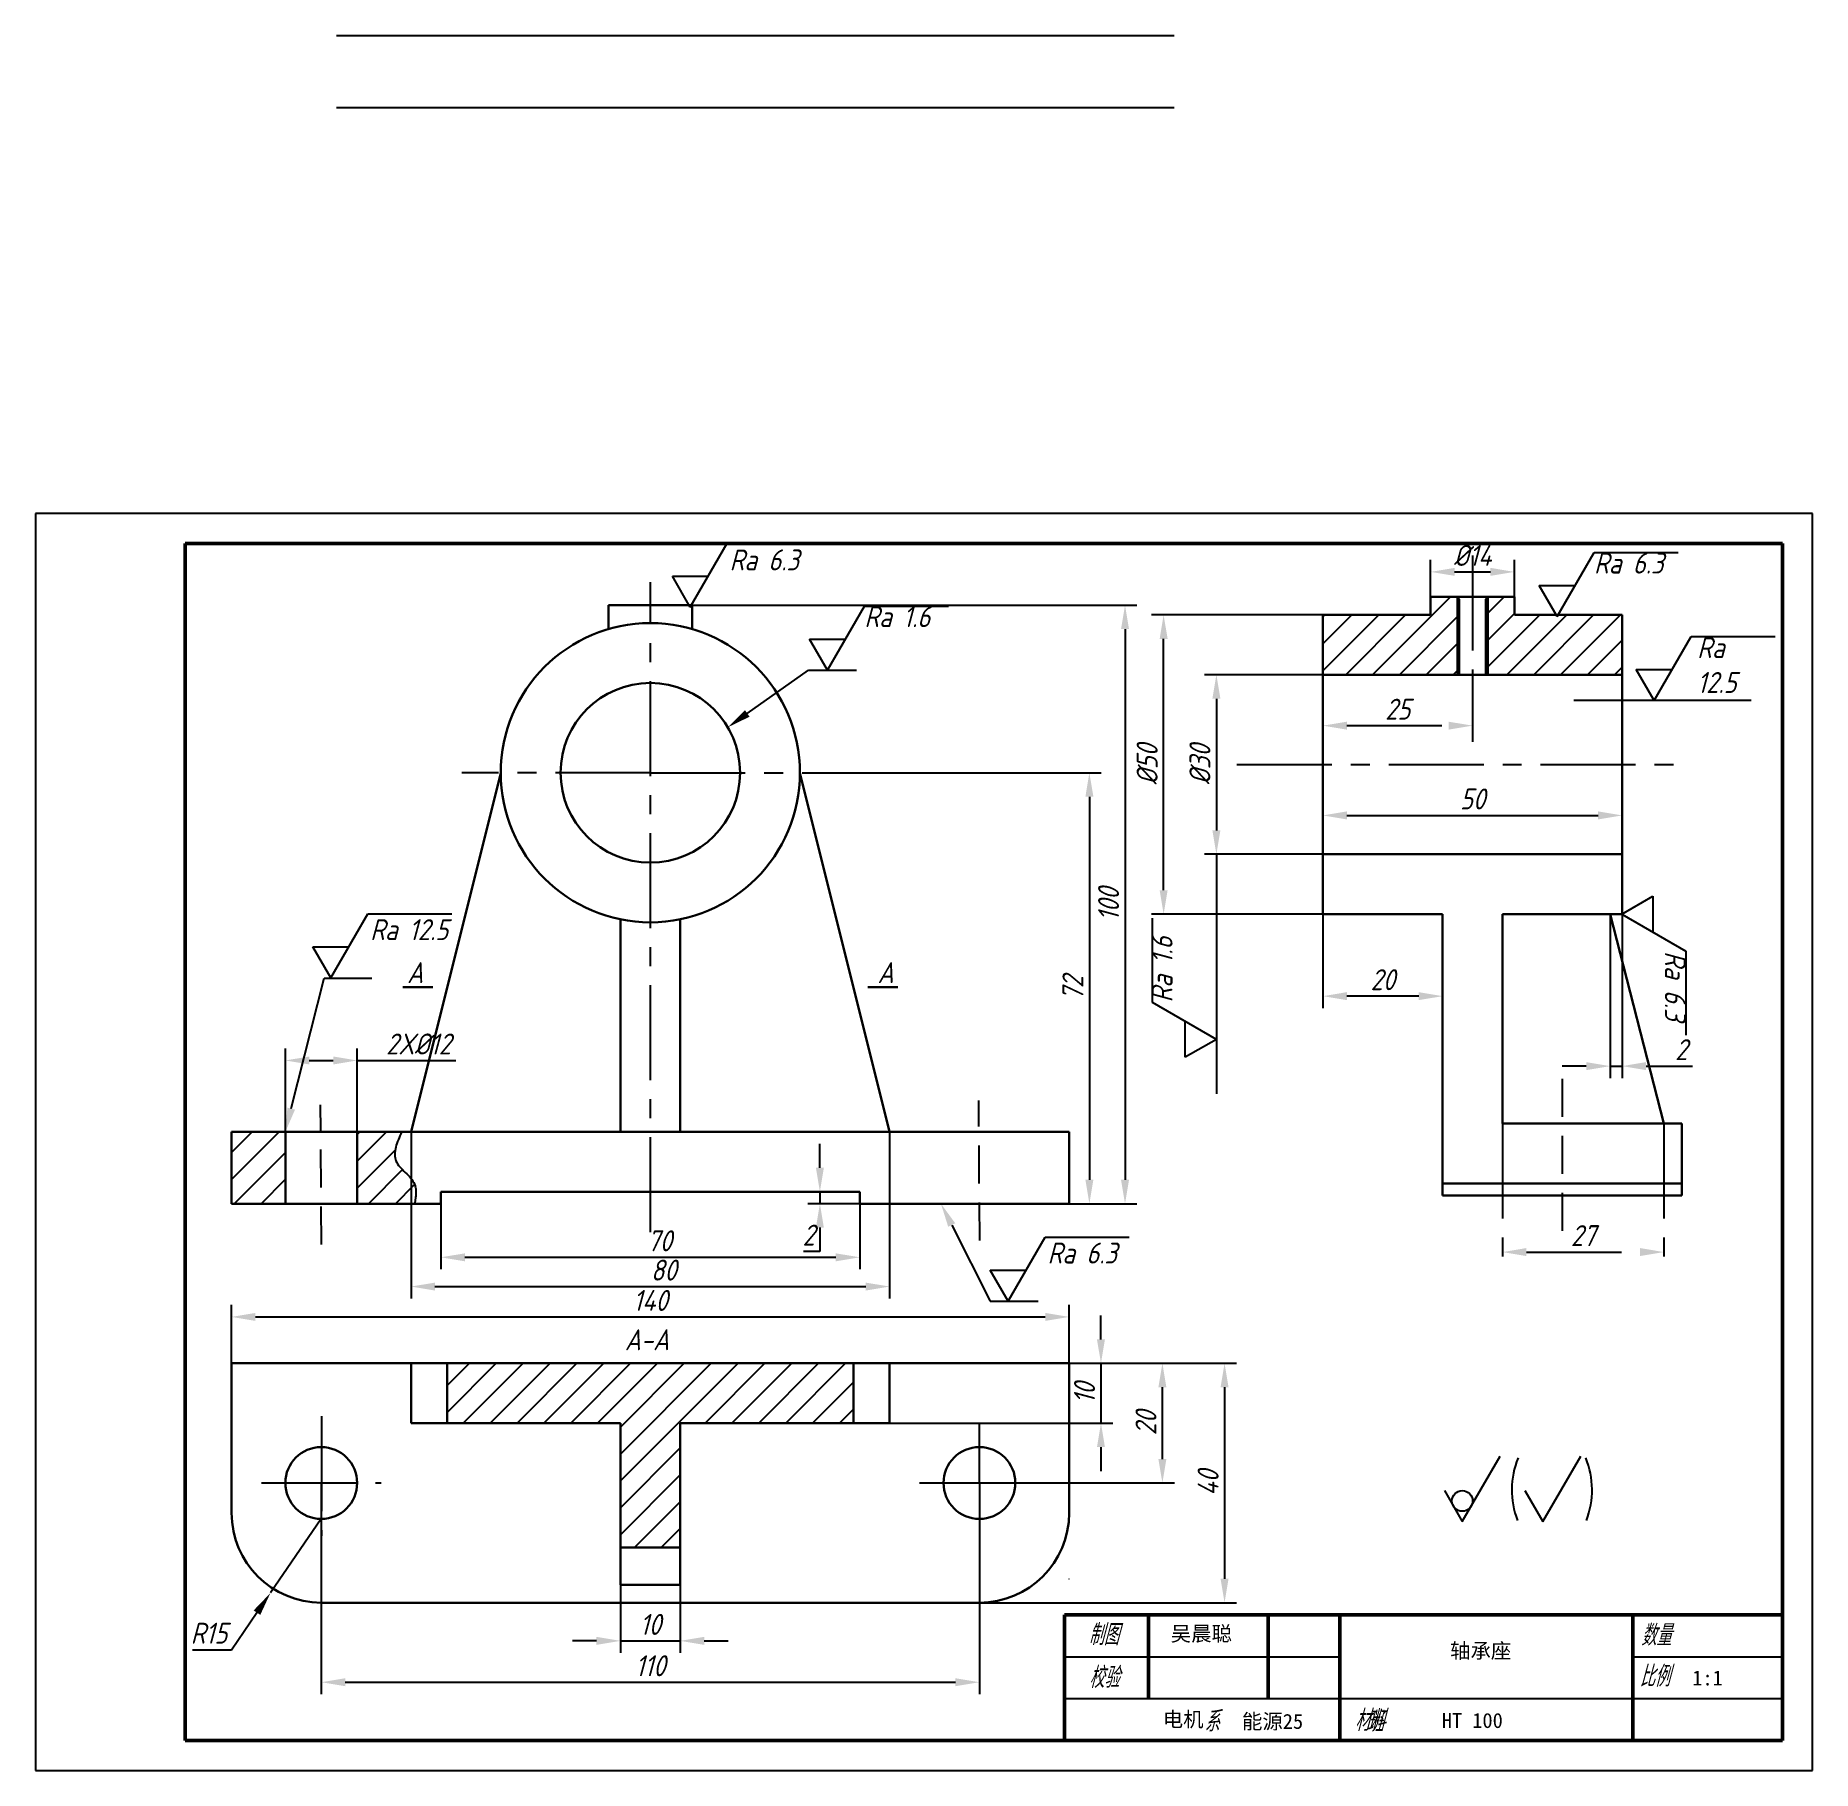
# Model space of a CAD drawing. Header units: millimetres. Extents: x 0 to 297, y 0 to 290.
import ezdxf
from ezdxf import colors
from ezdxf.entities.mleader import LeaderData, LeaderLine
from ezdxf.enums import TextEntityAlignment as Align
from ezdxf.math import Vec2, Vec3

# ---------------------------------------------------------------- set-up
doc = ezdxf.new("R2010")
doc.units = ezdxf.units.MM
doc.header["$LTSCALE"] = 0.5
doc.linetypes.add('CENTER', pattern=[50.8, 31.75, -6.35, 6.35, -6.35])
doc.linetypes.add('DASHED', pattern=[19.05, 12.7, -6.35])
for name, color, linetype, lineweight in [('\\M+5B3DF\\M+5B4E7\\M+5B1EA\\M+5D7A2', 7, 'Continuous', 25), ('\\M+5B4D6\\M+5CAB5\\M+5CFDF', 7, 'Continuous', 50), ('\\M+5B5E3\\M+5BBAD\\M+5CFDF', 1, 'CENTER', 25), ('\\M+5CEC4\\M+5D7D6\\M+5B1EA\\M+5D7A2', 7, 'Continuous', 25), ('\\M+5CFB8\\M+5CAB5\\M+5CFDF', 3, 'Continuous', 25)]:
    doc.layers.add(name, color=color, linetype=linetype, lineweight=lineweight)
doc.styles.add('\\M+5B9FA\\M+5B1EA\\M+5BABA\\M+5D7D63.5', font='gbeitc.shx', dxfattribs={"height": 3.5, "bigfont": 'gbcbig.shx'})
doc.styles.get("Standard").update_dxf_attribs({"font": 'SimSun.ttf'})
doc.dimstyles.new('\\M+5B9FA\\M+5B1EA\\M+5B3DF\\M+5B4E7', dxfattribs={"dimtxt": 3.5, "dimasz": 4, "dimexe": 2, "dimexo": 0, "dimgap": 1, "dimtad": 1, "dimtoh": 1, "dimdec": 0, "dimdsep": 46, "dimtxsty": '\\M+5B9FA\\M+5B1EA\\M+5BABA\\M+5D7D63.5', "dimcen": 3.5, "dimaunit": 1, "dimadec": 0, "dimazin": 1, "dimtfac": 1, "dimtdec": 0, "dimtmove": 0, "dimatfit": 3, "dimfxl": 0, "dimarcsym": 0})

msp = doc.modelspace()

# ---------------------------------------------------------------- texts
at = {"layer": '\\M+5B3DF\\M+5B4E7\\M+5B1EA\\M+5D7A2', "attachment_point": 1, "style": '\\M+5B9FA\\M+5B1EA\\M+5BABA\\M+5D7D63.5'}
for s, width, heights, insert, char_height in [('Ra 6.3', 11.8227, [0], (116, 204.01), 3.5), ('Ra 6.3', 16.421, [0], (260.49, 203.48), 3.5), ('Ra 1.6', 19.582, [0], (138.53, 194.53), 3.5), ('Ra 12.5', 11.8464, [0], (277.73, 189.36), 3.5), ('Ra 12.5', 12.7068, [0], (55.93, 142.23), 3.5), ('Ra {\\Fgbeitc,gbcbig|c136;6.3}', 12.7068, [0], (169.15, 88.2), 3.5), ('{\\Fgbeitc,gbcbig|c136;A-A}', 128.2184, [0], (98.49, 73.71), 3.5), ('\\pt0,2.5,5;{\\fSimSun|b0|i0|c136|p34;吴晨聪}', 21.9704, [2.78], (189.74, 24.11), 2.5), ('\\pt0,2.5,5;{\\fSimSun|b0|i0|c136|p34;轴承座}', 21.9704, [2.78], (236.43, 21.24), 2.5), ('\\pt0,2.5,5;{\\fSimSun|b0|i0|c136|p34;1:1}', 21.9704, [2.78], (276.91, 16.7), 2.5), ('{\\fSimSun|b0|i0|c136|p34;电机}', 21.9704, [2.78], (188.4, 9.79), 2.5), ('{\\fSimSun|b0|i0|c136|p34;能源25}', 21.9704, [2.78], (201.65, 9.45), 2.5), ('\\pt0,2.5,5;{\\fSimSun|b0|i0|c136|p34;HT 100}', 21.9704, [2.78], (235.04, 9.6), 2.5)]:
    msp.add_mtext_dynamic_manual_height_columns(s, width=width, gutter_width=17.5, heights=heights, dxfattribs=dict(at, insert=insert, char_height=char_height))
at = {"layer": '\\M+5B3DF\\M+5B4E7\\M+5B1EA\\M+5D7A2', "char_height": 3.5, "attachment_point": 1, "style": '\\M+5B9FA\\M+5B1EA\\M+5BABA\\M+5D7D63.5'}
for s, width, insert, rotation in [('Ra {\\Fgbeitc,gbcbig|c136;1.}6', 13.1826, (186.54, 128.32), 90), ('Ra 6.3', 16.421, (275.83, 136.89), 270)]:
    msp.add_mtext_dynamic_manual_height_columns(s, width=width, gutter_width=17.5, heights=[0], dxfattribs=dict(at, insert=insert, rotation=rotation))
at = {"layer": '\\M+5B3DF\\M+5B4E7\\M+5B1EA\\M+5D7A2', "linetype": 'ByBlock', "char_height": 3.5, "style": '\\M+5B9FA\\M+5B1EA\\M+5BABA\\M+5D7D63.5'}
for insert, attachment_point in [((64.79, 135.06), 3), ((140.74, 135.06), 1)]:
    msp.add_mtext_dynamic_manual_height_columns('{\\Fgbeitc,gbcbig|c136;A}', width=8.3525, gutter_width=17.5, heights=[0], dxfattribs=dict(at, insert=insert, attachment_point=attachment_point))
at = {"layer": '\\M+5CEC4\\M+5D7D6\\M+5B1EA\\M+5D7A2', "style": '\\M+5B9FA\\M+5B1EA\\M+5BABA\\M+5D7D63.5'}
msp.add_text('\\M+5D6C6\\M+5CDBC', height=3.5, dxfattribs=at).set_placement((178.52, 20.93), align=Align.CENTER)
for s, p in [('\\M+5CAFD\\M+5C1BF', (268.34, 20.85)), ('\\M+5B1C8\\M+5C0FD', (268.1, 14)), ('\\M+5CFB5             \\M+5B0E0', (195.35, 6.46)), ('\\M+5B2C4\\M+5C1CF', (220.51, 6.61))]:
    msp.add_text(s, height=3.5, dxfattribs=at).set_placement(p)
msp.add_text('\\M+5D0A3\\M+5D1E9', height=3.5, dxfattribs=at).set_placement((178.59, 15.74), align=Align.MIDDLE)

# ---------------------------------------------------------------- blocks, each defined once
blk = doc.blocks.new('*D1')
at = {"layer": '\\M+5B3DF\\M+5B4E7\\M+5B1EA\\M+5D7A2', "color": 0, "lineweight": -2, "transparency": 16777216}
for p, q in [((67.76, 96.7), (67.76, 83.74)), ((137.76, 96.7), (137.76, 83.74)), ((71.76, 85.74), (133.76, 85.74))]:
    blk.add_line(p, q, dxfattribs=at)
at = {"layer": '\\M+5B3DF\\M+5B4E7\\M+5B1EA\\M+5D7A2', "color": 0, "transparency": 16777216}
for points in [[(71.76, 86.4), (71.76, 85.07), (67.76, 85.74)], [(133.76, 86.4), (133.76, 85.07), (137.76, 85.74)]]:
    blk.add_solid(points, dxfattribs=at)
at = {"layer": 'Defpoints', "color": 0, "transparency": 16777216}
for p in [(67.76, 96.7), (137.76, 96.7), (137.76, 85.74)]:
    blk.add_point(p, dxfattribs=at)
at = {"layer": '\\M+5B3DF\\M+5B4E7\\M+5B1EA\\M+5D7A2', "color": 0, "transparency": 16777216, "insert": (104.29, 88.49), "char_height": 3.5, "attachment_point": 5, "style": '\\M+5B9FA\\M+5B1EA\\M+5BABA\\M+5D7D63.5'}
blk.add_mtext('{\\Fgbeitc,gbcbig|c136;70}', dxfattribs=at)
blk = doc.blocks.new('*D2')
at = {"layer": '\\M+5B3DF\\M+5B4E7\\M+5B1EA\\M+5D7A2', "color": 0, "lineweight": -2, "transparency": 16777216}
for p, q in [((215.18, 193.07), (186.55, 193.07)), ((188.55, 147.07), (188.55, 189.07)), ((215.18, 143.07), (186.55, 143.07))]:
    blk.add_line(p, q, dxfattribs=at)
at = {"layer": '\\M+5B3DF\\M+5B4E7\\M+5B1EA\\M+5D7A2', "color": 0, "transparency": 16777216}
for points in [[(187.89, 189.07), (189.22, 189.07), (188.55, 193.07)], [(187.89, 147.07), (189.22, 147.07), (188.55, 143.07)]]:
    blk.add_solid(points, dxfattribs=at)
at = {"layer": 'Defpoints', "color": 0, "transparency": 16777216}
for p in [(188.55, 193.07), (215.18, 193.07), (215.18, 143.07)]:
    blk.add_point(p, dxfattribs=at)
at = {"layer": '\\M+5B3DF\\M+5B4E7\\M+5B1EA\\M+5D7A2', "color": 0, "transparency": 16777216, "insert": (185.8, 168.07), "char_height": 3.5, "width": 3.7187, "attachment_point": 5, "rotation": 90, "style": '\\M+5B9FA\\M+5B1EA\\M+5BABA\\M+5D7D63.5'}
blk.add_mtext('%%C{\\Fgbeitc,gbcbig|c136;50}', dxfattribs=at)
blk = doc.blocks.new('*D3')
at = {"layer": '\\M+5B3DF\\M+5B4E7\\M+5B1EA\\M+5D7A2', "color": 0, "linetype": 'CENTER', "lineweight": -2, "transparency": 16777216}
for p, q in [((215.18, 143.07), (215.18, 127.37)), ((235.18, 143.07), (235.18, 127.37)), ((231.18, 129.37), (219.18, 129.37))]:
    blk.add_line(p, q, dxfattribs=at)
at = {"layer": '\\M+5B3DF\\M+5B4E7\\M+5B1EA\\M+5D7A2', "color": 0, "linetype": 'CENTER', "transparency": 16777216}
for points in [[(219.18, 130.04), (219.18, 128.71), (215.18, 129.37)], [(231.18, 130.04), (231.18, 128.71), (235.18, 129.37)]]:
    blk.add_solid(points, dxfattribs=at)
at = {"layer": 'Defpoints', "color": 0, "linetype": 'CENTER', "transparency": 16777216}
for p in [(215.18, 143.07), (235.18, 143.07), (215.18, 129.37)]:
    blk.add_point(p, dxfattribs=at)
at = {"layer": '\\M+5B3DF\\M+5B4E7\\M+5B1EA\\M+5D7A2', "color": 0, "linetype": 'CENTER', "transparency": 16777216, "insert": (225.18, 132.12), "char_height": 3.5, "attachment_point": 5, "style": '\\M+5B9FA\\M+5B1EA\\M+5BABA\\M+5D7D63.5'}
blk.add_mtext('20', dxfattribs=at)
blk = doc.blocks.new('*D4')
at = {"layer": '\\M+5B3DF\\M+5B4E7\\M+5B1EA\\M+5D7A2', "color": 0, "lineweight": -2, "transparency": 16777216}
for p, q in [((263.18, 143.07), (263.18, 115.68)), ((265.18, 143.07), (265.18, 115.68)), ((259.18, 117.68), (255.18, 117.68)), ((263.18, 117.68), (265.18, 117.68)), ((269.18, 117.68), (276.93, 117.68))]:
    blk.add_line(p, q, dxfattribs=at)
at = {"layer": '\\M+5B3DF\\M+5B4E7\\M+5B1EA\\M+5D7A2', "color": 0, "transparency": 16777216}
for points in [[(259.18, 118.35), (259.18, 117.01), (263.18, 117.68)], [(269.18, 118.35), (269.18, 117.01), (265.18, 117.68)]]:
    blk.add_solid(points, dxfattribs=at)
at = {"layer": 'Defpoints', "color": 0, "transparency": 16777216}
for p in [(263.18, 143.07), (265.18, 143.07), (265.18, 117.68)]:
    blk.add_point(p, dxfattribs=at)
at = {"layer": '\\M+5B3DF\\M+5B4E7\\M+5B1EA\\M+5D7A2', "color": 0, "transparency": 16777216, "insert": (275.06, 120.43), "char_height": 3.5, "attachment_point": 5, "style": '\\M+5B9FA\\M+5B1EA\\M+5BABA\\M+5D7D63.5'}
blk.add_mtext('2', dxfattribs=at)
blk = doc.blocks.new('*D5')
at = {"layer": '\\M+5B3DF\\M+5B4E7\\M+5B1EA\\M+5D7A2', "color": 0, "linetype": 'CENTER', "lineweight": -2, "transparency": 16777216}
for p, q in [((215.18, 183.07), (215.18, 172.57)), ((240.18, 183.07), (240.18, 172.57)), ((219.18, 174.57), (236.18, 174.57))]:
    blk.add_line(p, q, dxfattribs=at)
at = {"layer": '\\M+5B3DF\\M+5B4E7\\M+5B1EA\\M+5D7A2', "color": 0, "linetype": 'CENTER', "transparency": 16777216}
for points in [[(219.18, 175.23), (219.18, 173.9), (215.18, 174.57)], [(236.18, 175.23), (236.18, 173.9), (240.18, 174.57)]]:
    blk.add_solid(points, dxfattribs=at)
at = {"layer": 'Defpoints', "color": 0, "linetype": 'CENTER', "transparency": 16777216}
for p in [(215.18, 183.07), (240.18, 183.07), (240.18, 174.57)]:
    blk.add_point(p, dxfattribs=at)
at = {"layer": '\\M+5B3DF\\M+5B4E7\\M+5B1EA\\M+5D7A2', "color": 0, "linetype": 'CENTER', "transparency": 16777216, "insert": (227.68, 177.32), "char_height": 3.5, "attachment_point": 5, "style": '\\M+5B9FA\\M+5B1EA\\M+5BABA\\M+5D7D63.5'}
blk.add_mtext('25', dxfattribs=at)
blk = doc.blocks.new('*D6')
at = {"layer": '\\M+5B3DF\\M+5B4E7\\M+5B1EA\\M+5D7A2', "color": 0, "linetype": 'CENTER', "lineweight": -2, "transparency": 16777216}
for p, q in [((233.18, 196.07), (233.18, 202.26)), ((247.18, 196.07), (247.18, 202.26)), ((237.18, 200.26), (243.18, 200.26))]:
    blk.add_line(p, q, dxfattribs=at)
at = {"layer": '\\M+5B3DF\\M+5B4E7\\M+5B1EA\\M+5D7A2', "color": 0, "linetype": 'CENTER', "transparency": 16777216}
for points in [[(237.18, 200.93), (237.18, 199.6), (233.18, 200.26)], [(243.18, 200.93), (243.18, 199.6), (247.18, 200.26)]]:
    blk.add_solid(points, dxfattribs=at)
at = {"layer": 'Defpoints', "color": 0, "linetype": 'CENTER', "transparency": 16777216}
for p in [(247.18, 200.26), (233.18, 196.07), (247.18, 196.07)]:
    blk.add_point(p, dxfattribs=at)
at = {"layer": '\\M+5B3DF\\M+5B4E7\\M+5B1EA\\M+5D7A2', "color": 0, "linetype": 'CENTER', "transparency": 16777216, "insert": (240.18, 203.01), "char_height": 3.5, "width": 2.5248, "attachment_point": 5, "style": '\\M+5B9FA\\M+5B1EA\\M+5BABA\\M+5D7D63.5'}
blk.add_mtext('%%C{\\Fgbeitc,gbcbig|c136;14}', dxfattribs=at)
blk = doc.blocks.new('*D7')
at = {"layer": '\\M+5B3DF\\M+5B4E7\\M+5B1EA\\M+5D7A2', "color": 0, "linetype": 'CENTER', "lineweight": -2, "transparency": 16777216}
for p, q in [((245.18, 108.07), (245.18, 84.61)), ((272.18, 108.07), (272.18, 84.61)), ((249.18, 86.61), (268.18, 86.61))]:
    blk.add_line(p, q, dxfattribs=at)
at = {"layer": '\\M+5B3DF\\M+5B4E7\\M+5B1EA\\M+5D7A2', "color": 0, "linetype": 'CENTER', "transparency": 16777216}
for points in [[(249.18, 87.28), (249.18, 85.95), (245.18, 86.61)], [(268.18, 87.28), (268.18, 85.95), (272.18, 86.61)]]:
    blk.add_solid(points, dxfattribs=at)
at = {"layer": 'Defpoints', "color": 0, "linetype": 'CENTER', "transparency": 16777216}
for p in [(245.18, 108.07), (272.18, 108.07), (272.18, 86.61)]:
    blk.add_point(p, dxfattribs=at)
at = {"layer": '\\M+5B3DF\\M+5B4E7\\M+5B1EA\\M+5D7A2', "color": 0, "linetype": 'CENTER', "transparency": 16777216, "insert": (258.68, 89.36), "char_height": 3.5, "attachment_point": 5, "style": '\\M+5B9FA\\M+5B1EA\\M+5BABA\\M+5D7D63.5'}
blk.add_mtext('27', dxfattribs=at)
blk = doc.blocks.new('*D8')
at = {"layer": '\\M+5B3DF\\M+5B4E7\\M+5B1EA\\M+5D7A2', "color": 0, "lineweight": -2, "transparency": 16777216}
for p, q in [((159.76, 194.7), (184.1, 194.7)), ((182.1, 190.7), (182.1, 98.7)), ((159.76, 94.7), (184.1, 94.7))]:
    blk.add_line(p, q, dxfattribs=at)
at = {"layer": '\\M+5B3DF\\M+5B4E7\\M+5B1EA\\M+5D7A2', "color": 0, "transparency": 16777216}
for points in [[(181.43, 190.7), (182.77, 190.7), (182.1, 194.7)], [(181.43, 98.7), (182.77, 98.7), (182.1, 94.7)]]:
    blk.add_solid(points, dxfattribs=at)
at = {"layer": 'Defpoints', "color": 0, "transparency": 16777216}
for p in [(159.76, 194.7), (159.76, 94.7), (182.1, 94.7)]:
    blk.add_point(p, dxfattribs=at)
at = {"layer": '\\M+5B3DF\\M+5B4E7\\M+5B1EA\\M+5D7A2', "color": 0, "transparency": 16777216, "insert": (179.35, 144.7), "char_height": 3.5, "attachment_point": 5, "rotation": 90, "style": '\\M+5B9FA\\M+5B1EA\\M+5BABA\\M+5D7D63.5'}
blk.add_mtext('100', dxfattribs=at)
blk = doc.blocks.new('*D9')
at = {"layer": '\\M+5B3DF\\M+5B4E7\\M+5B1EA\\M+5D7A2', "color": 0, "linetype": 'CENTER', "lineweight": -2, "transparency": 16777216}
for p, q in [((131.1, 100.7), (131.1, 104.7)), ((137.76, 96.7), (129.1, 96.7)), ((131.1, 96.7), (131.1, 94.7)), ((137.76, 94.7), (129.1, 94.7)), ((131.1, 90.7), (131.1, 86.7)), ((131.1, 86.7), (128.35, 86.7))]:
    blk.add_line(p, q, dxfattribs=at)
at = {"layer": '\\M+5B3DF\\M+5B4E7\\M+5B1EA\\M+5D7A2', "color": 0, "linetype": 'CENTER', "transparency": 16777216}
for points in [[(130.43, 100.7), (131.76, 100.7), (131.1, 96.7)], [(130.43, 90.7), (131.76, 90.7), (131.1, 94.7)]]:
    blk.add_solid(points, dxfattribs=at)
at = {"layer": 'Defpoints', "color": 0, "linetype": 'CENTER', "transparency": 16777216}
for p in [(137.76, 96.7), (131.1, 94.7), (137.76, 94.7)]:
    blk.add_point(p, dxfattribs=at)
at = {"layer": '\\M+5B3DF\\M+5B4E7\\M+5B1EA\\M+5D7A2', "color": 0, "linetype": 'CENTER', "transparency": 16777216, "insert": (129.22, 89.45), "char_height": 3.5, "attachment_point": 5, "style": '\\M+5B9FA\\M+5B1EA\\M+5BABA\\M+5D7D63.5'}
blk.add_mtext('2', dxfattribs=at)
blk = doc.blocks.new('*D10')
at = {"layer": '\\M+5B3DF\\M+5B4E7\\M+5B1EA\\M+5D7A2', "color": 0, "lineweight": -2, "transparency": 16777216}
for p, q in [((131.26, 166.7), (178.14, 166.7)), ((176.14, 162.7), (176.14, 98.7)), ((138.22, 94.7), (178.14, 94.7))]:
    blk.add_line(p, q, dxfattribs=at)
at = {"layer": '\\M+5B3DF\\M+5B4E7\\M+5B1EA\\M+5D7A2', "color": 0, "transparency": 16777216}
for points in [[(175.48, 162.7), (176.81, 162.7), (176.14, 166.7)], [(175.48, 98.7), (176.81, 98.7), (176.14, 94.7)]]:
    blk.add_solid(points, dxfattribs=at)
at = {"layer": 'Defpoints', "color": 0, "transparency": 16777216}
for p in [(131.26, 166.7), (138.22, 94.7), (176.14, 94.7)]:
    blk.add_point(p, dxfattribs=at)
at = {"layer": '\\M+5B3DF\\M+5B4E7\\M+5B1EA\\M+5D7A2', "color": 0, "transparency": 16777216, "insert": (173.39, 130.7), "char_height": 3.5, "attachment_point": 5, "rotation": 90, "style": '\\M+5B9FA\\M+5B1EA\\M+5BABA\\M+5D7D63.5'}
blk.add_mtext('72', dxfattribs=at)
blk = doc.blocks.new('*D11')
at = {"layer": '\\M+5B3DF\\M+5B4E7\\M+5B1EA\\M+5D7A2', "color": 0, "lineweight": -2, "transparency": 16777216}
for p, q in [((62.76, 106.7), (62.76, 78.85)), ((142.76, 106.7), (142.76, 78.85)), ((66.76, 80.85), (138.76, 80.85))]:
    blk.add_line(p, q, dxfattribs=at)
at = {"layer": '\\M+5B3DF\\M+5B4E7\\M+5B1EA\\M+5D7A2', "color": 0, "transparency": 16777216}
for points in [[(66.76, 81.51), (66.76, 80.18), (62.76, 80.85)], [(138.76, 81.51), (138.76, 80.18), (142.76, 80.85)]]:
    blk.add_solid(points, dxfattribs=at)
at = {"layer": 'Defpoints', "color": 0, "transparency": 16777216}
for p in [(62.76, 106.7), (142.76, 106.7), (142.76, 80.85)]:
    blk.add_point(p, dxfattribs=at)
at = {"layer": '\\M+5B3DF\\M+5B4E7\\M+5B1EA\\M+5D7A2', "color": 0, "transparency": 16777216, "insert": (104.99, 83.6), "char_height": 3.5, "attachment_point": 5, "style": '\\M+5B9FA\\M+5B1EA\\M+5BABA\\M+5D7D63.5'}
blk.add_mtext('80', dxfattribs=at)
blk = doc.blocks.new('*D12')
at = {"layer": '\\M+5B3DF\\M+5B4E7\\M+5B1EA\\M+5D7A2', "color": 0, "lineweight": -2, "transparency": 16777216}
for p, q in [((41.76, 106.7), (41.76, 120.63)), ((53.76, 106.7), (53.76, 120.63)), ((45.76, 118.63), (49.76, 118.63)), ((53.76, 118.63), (70.26, 118.63))]:
    blk.add_line(p, q, dxfattribs=at)
at = {"layer": '\\M+5B3DF\\M+5B4E7\\M+5B1EA\\M+5D7A2', "color": 0, "transparency": 16777216}
for points in [[(45.76, 119.29), (45.76, 117.96), (41.76, 118.63)], [(49.76, 119.29), (49.76, 117.96), (53.76, 118.63)]]:
    blk.add_solid(points, dxfattribs=at)
at = {"layer": 'Defpoints', "color": 0, "transparency": 16777216}
for p in [(53.76, 118.63), (41.76, 106.7), (53.76, 106.7)]:
    blk.add_point(p, dxfattribs=at)
at = {"layer": '\\M+5B3DF\\M+5B4E7\\M+5B1EA\\M+5D7A2', "color": 0, "transparency": 16777216, "insert": (64.01, 121.38), "char_height": 3.5, "attachment_point": 5, "style": '\\M+5B9FA\\M+5B1EA\\M+5BABA\\M+5D7D63.5'}
blk.add_mtext('{\\Fgbeitc,gbcbig|c136;2X}%%C{\\Fgbeitc,gbcbig|c136;12}', dxfattribs=at)
blk = doc.blocks.new('*D13')
at = {"layer": '\\M+5B3DF\\M+5B4E7\\M+5B1EA\\M+5D7A2', "color": 0, "lineweight": -2, "transparency": 16777216}
for p, q in [((97.76, 37.23), (97.76, 19.65)), ((107.76, 37.23), (107.76, 19.65)), ((93.76, 21.65), (89.76, 21.65)), ((97.76, 21.65), (107.76, 21.65)), ((111.76, 21.65), (115.76, 21.65))]:
    blk.add_line(p, q, dxfattribs=at)
at = {"layer": '\\M+5B3DF\\M+5B4E7\\M+5B1EA\\M+5D7A2', "color": 0, "transparency": 16777216}
for points in [[(93.76, 22.32), (93.76, 20.98), (97.76, 21.65)], [(111.76, 22.32), (111.76, 20.98), (107.76, 21.65)]]:
    blk.add_solid(points, dxfattribs=at)
at = {"layer": 'Defpoints', "color": 0, "transparency": 16777216}
for p in [(97.76, 37.23), (107.76, 37.23), (107.76, 21.65)]:
    blk.add_point(p, dxfattribs=at)
at = {"layer": '\\M+5B3DF\\M+5B4E7\\M+5B1EA\\M+5D7A2', "color": 0, "transparency": 16777216, "insert": (102.76, 24.4), "char_height": 3.5, "attachment_point": 5, "style": '\\M+5B9FA\\M+5B1EA\\M+5BABA\\M+5D7D63.5'}
blk.add_mtext('10', dxfattribs=at)
blk = doc.blocks.new('*D14')
at = {"layer": '\\M+5B3DF\\M+5B4E7\\M+5B1EA\\M+5D7A2', "color": 0, "lineweight": -2, "transparency": 16777216}
for p, q in [((178.08, 72.03), (178.08, 76.03)), ((136.72, 68.03), (180.08, 68.03)), ((178.08, 68.03), (178.08, 58.03)), ((136.72, 58.03), (180.08, 58.03)), ((178.08, 54.03), (178.08, 50.03))]:
    blk.add_line(p, q, dxfattribs=at)
at = {"layer": '\\M+5B3DF\\M+5B4E7\\M+5B1EA\\M+5D7A2', "color": 0, "transparency": 16777216}
for points in [[(177.41, 72.03), (178.74, 72.03), (178.08, 68.03)], [(177.41, 54.03), (178.74, 54.03), (178.08, 58.03)]]:
    blk.add_solid(points, dxfattribs=at)
at = {"layer": 'Defpoints', "color": 0, "transparency": 16777216}
for p in [(136.72, 68.03), (136.72, 58.03), (178.08, 58.03)]:
    blk.add_point(p, dxfattribs=at)
at = {"layer": '\\M+5B3DF\\M+5B4E7\\M+5B1EA\\M+5D7A2', "color": 0, "transparency": 16777216, "insert": (175.33, 63.03), "char_height": 3.5, "attachment_point": 5, "rotation": 90, "style": '\\M+5B9FA\\M+5B1EA\\M+5BABA\\M+5D7D63.5'}
blk.add_mtext('10', dxfattribs=at)
blk = doc.blocks.new('*D15')
at = {"layer": '\\M+5B3DF\\M+5B4E7\\M+5B1EA\\M+5D7A2', "color": 0, "lineweight": -2, "transparency": 16777216}
for p, q in [((157.76, 68.03), (190.35, 68.03)), ((188.35, 52.03), (188.35, 64.03)), ((157.76, 48.03), (190.35, 48.03))]:
    blk.add_line(p, q, dxfattribs=at)
at = {"layer": '\\M+5B3DF\\M+5B4E7\\M+5B1EA\\M+5D7A2', "color": 0, "transparency": 16777216}
for points in [[(187.68, 64.03), (189.01, 64.03), (188.35, 68.03)], [(187.68, 52.03), (189.01, 52.03), (188.35, 48.03)]]:
    blk.add_solid(points, dxfattribs=at)
at = {"layer": 'Defpoints', "color": 0, "transparency": 16777216}
for p in [(157.76, 68.03), (188.35, 68.03), (157.76, 48.03)]:
    blk.add_point(p, dxfattribs=at)
at = {"layer": '\\M+5B3DF\\M+5B4E7\\M+5B1EA\\M+5D7A2', "color": 0, "transparency": 16777216, "insert": (185.6, 58.03), "char_height": 3.5, "attachment_point": 5, "rotation": 90, "style": '\\M+5B9FA\\M+5B1EA\\M+5BABA\\M+5D7D63.5'}
blk.add_mtext('20', dxfattribs=at)
blk = doc.blocks.new('*D16')
at = {"layer": '\\M+5B3DF\\M+5B4E7\\M+5B1EA\\M+5D7A2', "color": 0, "lineweight": -2, "transparency": 16777216}
for p, q in [((150.26, 68.03), (200.74, 68.03)), ((198.74, 64.03), (198.74, 32.03)), ((150.26, 28.03), (200.74, 28.03))]:
    blk.add_line(p, q, dxfattribs=at)
at = {"layer": '\\M+5B3DF\\M+5B4E7\\M+5B1EA\\M+5D7A2', "color": 0, "transparency": 16777216}
for points in [[(198.07, 64.03), (199.4, 64.03), (198.74, 68.03)], [(198.07, 32.03), (199.4, 32.03), (198.74, 28.03)]]:
    blk.add_solid(points, dxfattribs=at)
at = {"layer": 'Defpoints', "color": 0, "transparency": 16777216}
for p in [(150.26, 68.03), (150.26, 28.03), (198.74, 28.03)]:
    blk.add_point(p, dxfattribs=at)
at = {"layer": '\\M+5B3DF\\M+5B4E7\\M+5B1EA\\M+5D7A2', "color": 0, "transparency": 16777216, "insert": (195.99, 48.03), "char_height": 3.5, "attachment_point": 5, "rotation": 90, "style": '\\M+5B9FA\\M+5B1EA\\M+5BABA\\M+5D7D63.5'}
blk.add_mtext('40', dxfattribs=at)
blk = doc.blocks.new('*D17')
at = {"layer": '\\M+5B3DF\\M+5B4E7\\M+5B1EA\\M+5D7A2', "color": 0, "lineweight": -2, "transparency": 16777216}
for p, q in [((32.76, 68.03), (32.76, 77.78)), ((172.76, 68.03), (172.76, 77.78)), ((36.76, 75.78), (168.76, 75.78))]:
    blk.add_line(p, q, dxfattribs=at)
at = {"layer": '\\M+5B3DF\\M+5B4E7\\M+5B1EA\\M+5D7A2', "color": 0, "transparency": 16777216}
for points in [[(36.76, 76.44), (36.76, 75.11), (32.76, 75.78)], [(168.76, 76.44), (168.76, 75.11), (172.76, 75.78)]]:
    blk.add_solid(points, dxfattribs=at)
at = {"layer": 'Defpoints', "color": 0, "transparency": 16777216}
for p in [(172.76, 75.78), (32.76, 68.03), (172.76, 68.03)]:
    blk.add_point(p, dxfattribs=at)
at = {"layer": '\\M+5B3DF\\M+5B4E7\\M+5B1EA\\M+5D7A2', "color": 0, "transparency": 16777216, "insert": (102.76, 78.53), "char_height": 3.5, "attachment_point": 5, "style": '\\M+5B9FA\\M+5B1EA\\M+5BABA\\M+5D7D63.5'}
blk.add_mtext('140', dxfattribs=at)
blk = doc.blocks.new('*D18')
at = {"layer": '\\M+5B3DF\\M+5B4E7\\M+5B1EA\\M+5D7A2', "color": 0, "lineweight": -2, "transparency": 16777216}
for p, q in [((215.18, 153.07), (215.18, 161.57)), ((265.18, 153.07), (265.18, 161.57)), ((219.18, 159.57), (261.18, 159.57))]:
    blk.add_line(p, q, dxfattribs=at)
at = {"layer": '\\M+5B3DF\\M+5B4E7\\M+5B1EA\\M+5D7A2', "color": 0, "transparency": 16777216}
for points in [[(219.18, 160.24), (219.18, 158.9), (215.18, 159.57)], [(261.18, 160.24), (261.18, 158.9), (265.18, 159.57)]]:
    blk.add_solid(points, dxfattribs=at)
at = {"layer": 'Defpoints', "color": 0, "transparency": 16777216}
for p in [(265.18, 159.57), (215.18, 153.07), (265.18, 153.07)]:
    blk.add_point(p, dxfattribs=at)
at = {"layer": '\\M+5B3DF\\M+5B4E7\\M+5B1EA\\M+5D7A2', "color": 0, "transparency": 16777216, "insert": (240.18, 162.32), "char_height": 3.5, "attachment_point": 5, "style": '\\M+5B9FA\\M+5B1EA\\M+5BABA\\M+5D7D63.5'}
blk.add_mtext('50', dxfattribs=at)
blk = doc.blocks.new('*D19')
at = {"layer": '\\M+5B3DF\\M+5B4E7\\M+5B1EA\\M+5D7A2', "color": 0, "lineweight": -2, "transparency": 16777216}
for p, q in [((47.76, 42.03), (39.27, 29.66)), ((32.76, 20.18), (37.01, 26.37)), ((26.22, 20.18), (32.76, 20.18))]:
    blk.add_line(p, q, dxfattribs=at)
blk.add_solid([(36.46, 26.74), (37.56, 25.99), (39.27, 29.66)], dxfattribs=at)
at = {"layer": 'Defpoints', "color": 0, "lineweight": -2, "transparency": 16777216}
for p in [(47.76, 42.03), (39.27, 29.66)]:
    blk.add_point(p, dxfattribs=at)
at = {"layer": '\\M+5B3DF\\M+5B4E7\\M+5B1EA\\M+5D7A2', "color": 0, "transparency": 16777216, "insert": (28.99, 22.93), "char_height": 3.5, "attachment_point": 5, "style": '\\M+5B9FA\\M+5B1EA\\M+5BABA\\M+5D7D63.5'}
blk.add_mtext('R15', dxfattribs=at)
blk = doc.blocks.new('\\M+5B4D6\\M+5B2DA\\M+5B6C8')
at = {"layer": '\\M+5B3DF\\M+5B4E7\\M+5B1EA\\M+5D7A2'}
for p, q in [((319.76, 154.28), (325.94, 164.98)), ((325.94, 164.98), (339.99, 164.98)), ((319.76, 154.28), (316.76, 159.48)), ((316.76, 159.48), (322.76, 159.48))]:
    blk.add_line(p, q, dxfattribs=at)
blk = doc.blocks.new('\\M+5B4D6\\M+5B2DA\\M+5B6C81')
at = {"layer": '\\M+5B3DF\\M+5B4E7\\M+5B1EA\\M+5D7A2'}
blk.add_blockref('\\M+5B4D6\\M+5B2DA\\M+5B6C8', (-319.76, -154.28), dxfattribs=at)
blk = doc.blocks.new('*D23')
at = {"layer": '\\M+5B3DF\\M+5B4E7\\M+5B1EA\\M+5D7A2', "color": 0, "lineweight": -2, "transparency": 16777216}
for p, q in [((215.18, 183.07), (195.37, 183.07)), ((197.37, 179.07), (197.37, 157.07)), ((215.18, 153.07), (195.37, 153.07))]:
    blk.add_line(p, q, dxfattribs=at)
at = {"layer": '\\M+5B3DF\\M+5B4E7\\M+5B1EA\\M+5D7A2', "color": 0, "transparency": 16777216}
for points in [[(196.7, 179.07), (198.04, 179.07), (197.37, 183.07)], [(196.7, 157.07), (198.04, 157.07), (197.37, 153.07)]]:
    blk.add_solid(points, dxfattribs=at)
at = {"layer": 'Defpoints', "color": 0, "transparency": 16777216}
for p in [(215.18, 183.07), (197.37, 153.07), (215.18, 153.07)]:
    blk.add_point(p, dxfattribs=at)
at = {"layer": '\\M+5B3DF\\M+5B4E7\\M+5B1EA\\M+5D7A2', "color": 0, "transparency": 16777216, "insert": (194.62, 168.07), "char_height": 3.5, "attachment_point": 5, "rotation": 90, "style": '\\M+5B9FA\\M+5B1EA\\M+5BABA\\M+5D7D63.5'}
blk.add_mtext('%%C{\\Fgbeitc,gbcbig|c136;30}', dxfattribs=at)
blk = doc.blocks.new('*D24')
at = {"layer": '\\M+5B3DF\\M+5B4E7\\M+5B1EA\\M+5D7A2', "color": 0, "lineweight": -2, "transparency": 16777216}
for p, q in [((47.76, 48.03), (47.76, 12.74)), ((157.76, 48.03), (157.76, 12.74)), ((51.76, 14.74), (153.76, 14.74))]:
    blk.add_line(p, q, dxfattribs=at)
at = {"layer": '\\M+5B3DF\\M+5B4E7\\M+5B1EA\\M+5D7A2', "color": 0, "transparency": 16777216}
for points in [[(51.76, 15.41), (51.76, 14.08), (47.76, 14.74)], [(153.76, 15.41), (153.76, 14.08), (157.76, 14.74)]]:
    blk.add_solid(points, dxfattribs=at)
at = {"layer": 'Defpoints', "color": 0, "transparency": 16777216}
for p in [(47.76, 48.03), (157.76, 48.03), (157.76, 14.74)]:
    blk.add_point(p, dxfattribs=at)
at = {"layer": '\\M+5B3DF\\M+5B4E7\\M+5B1EA\\M+5D7A2', "color": 0, "transparency": 16777216, "insert": (102.76, 17.49), "char_height": 3.5, "attachment_point": 5, "style": '\\M+5B9FA\\M+5B1EA\\M+5BABA\\M+5D7D63.5'}
blk.add_mtext('110', dxfattribs=at)

# ---------------------------------------------------------------- dimensions: what is measured, and where the dimension line sits
at = {"layer": '\\M+5B3DF\\M+5B4E7\\M+5B1EA\\M+5D7A2', "linetype": 'CENTER'}
dim = msp.add_linear_dim(base=(247.18, 200.26), p1=(233.18, 196.07), p2=(247.18, 196.07), text='%%C{\\Fgbeitc,gbcbig|c136;<>}', dimstyle='\\M+5B9FA\\M+5B1EA\\M+5B3DF\\M+5B4E7', dxfattribs=at)
dim.commit()
dim.dimension.update_dxf_attribs({"geometry": '*D6', "text_midpoint": (240.18, 203.01)})
at = {"layer": '\\M+5B3DF\\M+5B4E7\\M+5B1EA\\M+5D7A2'}
for base, p1, p2, picture, middle in [((182.1, 94.7), (159.76, 194.7), (159.76, 94.7), '*D8', (179.35, 144.7)), ((176.14, 94.7), (131.26, 166.7), (138.22, 94.7), '*D10', (173.39, 130.7)), ((178.08, 58.03), (136.72, 68.03), (136.72, 58.03), '*D14', (175.33, 63.03)), ((198.74, 28.03), (150.26, 68.03), (150.26, 28.03), '*D16', (195.99, 48.03)), ((188.35, 68.03), (157.76, 48.03), (157.76, 68.03), '*D15', (185.6, 58.03))]:
    dim = msp.add_linear_dim(base=base, p1=p1, p2=p2, angle=90, dimstyle='\\M+5B9FA\\M+5B1EA\\M+5B3DF\\M+5B4E7', dxfattribs=at)
    dim.commit()
    dim.dimension.update_dxf_attribs({"geometry": picture, "text_midpoint": middle})
for base, p1, p2, text, picture, middle in [((188.55, 193.07), (215.18, 143.07), (215.18, 193.07), '%%C{\\Fgbeitc,gbcbig|c136;50}', '*D2', (185.8, 168.07)), ((197.37, 153.07), (215.18, 183.07), (215.18, 153.07), '%%C{\\Fgbeitc,gbcbig|c136;30}', '*D23', (194.62, 168.07))]:
    dim = msp.add_linear_dim(base=base, p1=p1, p2=p2, angle=90, text=text, dimstyle='\\M+5B9FA\\M+5B1EA\\M+5B3DF\\M+5B4E7', dxfattribs=at)
    dim.commit()
    dim.dimension.update_dxf_attribs({"geometry": picture, "text_midpoint": middle})
at = {"layer": '\\M+5B3DF\\M+5B4E7\\M+5B1EA\\M+5D7A2', "linetype": 'CENTER'}
for base, p1, p2, picture, middle in [((240.18, 174.57), (215.18, 183.07), (240.18, 183.07), '*D5', (227.68, 177.32)), ((215.18, 129.37), (235.18, 143.07), (215.18, 143.07), '*D3', (225.18, 132.12)), ((272.18, 86.61), (245.18, 108.07), (272.18, 108.07), '*D7', (258.68, 89.36))]:
    dim = msp.add_linear_dim(base=base, p1=p1, p2=p2, dimstyle='\\M+5B9FA\\M+5B1EA\\M+5B3DF\\M+5B4E7', dxfattribs=at)
    dim.commit()
    dim.dimension.update_dxf_attribs({"geometry": picture, "text_midpoint": middle})
at = {"layer": '\\M+5B3DF\\M+5B4E7\\M+5B1EA\\M+5D7A2'}
for base, p1, p2, picture, middle in [((265.18, 159.57), (215.18, 153.07), (265.18, 153.07), '*D18', (240.18, 162.32)), ((265.18, 117.68), (263.18, 143.07), (265.18, 143.07), '*D4', (275.06, 120.43)), ((157.76, 14.74), (47.76, 48.03), (157.76, 48.03), '*D24', (102.76, 17.49)), ((107.76, 21.65), (97.76, 37.23), (107.76, 37.23), '*D13', (102.76, 24.4))]:
    dim = msp.add_linear_dim(base=base, p1=p1, p2=p2, dimstyle='\\M+5B9FA\\M+5B1EA\\M+5B3DF\\M+5B4E7', dxfattribs=at)
    dim.commit()
    dim.dimension.update_dxf_attribs({"geometry": picture, "text_midpoint": middle})
dim = msp.add_linear_dim(base=(53.76, 118.63), p1=(41.76, 106.7), p2=(53.76, 106.7), text='{\\Fgbeitc,gbcbig|c136;2X}%%C{\\Fgbeitc,gbcbig|c136;12}', dimstyle='\\M+5B9FA\\M+5B1EA\\M+5B3DF\\M+5B4E7', dxfattribs=at)
dim.commit()
dim.dimension.update_dxf_attribs({"geometry": '*D12', "text_midpoint": (64.01, 121.38)})
for base, p1, p2, picture, middle in [((142.76, 80.85), (62.76, 106.7), (142.76, 106.7), '*D11', (104.99, 80.85)), ((172.76, 75.78), (32.76, 68.03), (172.76, 68.03), '*D17', (102.76, 75.78))]:
    dim = msp.add_linear_dim(base=base, p1=p1, p2=p2, dimstyle='\\M+5B9FA\\M+5B1EA\\M+5B3DF\\M+5B4E7', dxfattribs=at)
    dim.commit()
    dim.dimension.update_dxf_attribs({"geometry": picture, "text_midpoint": middle, "dimtype": 160})
at = {"layer": '\\M+5B3DF\\M+5B4E7\\M+5B1EA\\M+5D7A2', "linetype": 'CENTER'}
dim = msp.add_linear_dim(base=(131.1, 94.7), p1=(137.76, 96.7), p2=(137.76, 94.7), angle=90, dimstyle='\\M+5B9FA\\M+5B1EA\\M+5B3DF\\M+5B4E7', dxfattribs=at)
dim.commit()
dim.dimension.update_dxf_attribs({"geometry": '*D9', "text_midpoint": (129.22, 89.45)})
at = {"layer": '\\M+5B3DF\\M+5B4E7\\M+5B1EA\\M+5D7A2'}
dim = msp.add_linear_dim(base=(137.76, 85.74), p1=(67.76, 96.7), p2=(137.76, 96.7), text='{\\Fgbeitc,gbcbig|c136;<>}', dimstyle='\\M+5B9FA\\M+5B1EA\\M+5B3DF\\M+5B4E7', dxfattribs=at)
dim.commit()
dim.dimension.update_dxf_attribs({"geometry": '*D1', "text_midpoint": (104.29, 85.74), "dimtype": 160})
dim = msp.add_radius_dim(center=(47.76, 42.03), mpoint=(39.27, 29.66), dimstyle='\\M+5B9FA\\M+5B1EA\\M+5B3DF\\M+5B4E7', dxfattribs=at)
dim.commit()
dim.dimension.update_dxf_attribs({"geometry": '*D19', "text_midpoint": (28.99, 22.93)})

# ---------------------------------------------------------------- hatches: boundary and pattern name
at = {"layer": '\\M+5B3DF\\M+5B4E7\\M+5B1EA\\M+5D7A2'}
h = msp.add_hatch(dxfattribs=at)
h.set_pattern_fill('ANSI31', color=256)
h.paths.add_polyline_path([(136.72, 68.03), (127.76, 68.03), (68.81, 68.03), (68.81, 58.03), (77.76, 58.03), (97.76, 58.03), (97.76, 37.99), (97.76, 37.23), (107.76, 37.23), (107.76, 37.99), (107.76, 58.03), (127.76, 58.03), (136.72, 58.03)])
h.paths.add_polyline_path([(237.63, 196.07), (233.18, 196.07), (233.18, 193.07), (215.18, 193.07), (215.18, 183.07), (237.63, 183.07)])
h.paths.add_polyline_path([(265.18, 193.07), (254.47, 193.07), (254.31, 192.79), (254.15, 193.07), (247.18, 193.07), (247.18, 196.07), (242.74, 196.07), (242.74, 183.07), (265.18, 183.07)])
at = {"layer": '\\M+5B3DF\\M+5B4E7\\M+5B1EA\\M+5D7A2', "linetype": 'CENTER'}
h = msp.add_hatch(dxfattribs=at)
h.set_pattern_fill('ANSI31', color=256)
h.set_pattern_definition([(45, (0, -1.3637), (-2.245064, 2.245064), [])])
h.paths.add_polyline_path([(41.76, 106.7), (32.76, 106.7), (32.76, 94.7), (41.76, 94.7)])
edge = h.paths.add_edge_path()
edge.add_line((53.76, 94.7), (63.36, 94.7))
edge.add_spline(control_points=[(63.36, 94.7), (63.55, 95.85), (64.03, 98.75), (58.89, 101.48), (60.43, 104.97), (61.19, 106.7)], knot_values=[0, 0, 0, 0, 3.236689, 8.237443, 13.183728, 13.183728, 13.183728, 13.183728], degree=3, periodic=0)
edge.add_line((61.19, 106.7), (53.76, 106.7))
edge.add_line((53.76, 106.7), (53.76, 94.7))

# ---------------------------------------------------------------- linework, layer by layer
at = {"layer": '\\M+5B3DF\\M+5B4E7\\M+5B1EA\\M+5D7A2'}
for p, q in [((50.33, 289.87), (190.33, 289.87)), ((50.33, 277.87), (190.33, 277.87)), ((237.63, 196.07), (237.63, 186.07)), ((242.74, 196.07), (242.74, 183.07)), ((109.76, 194.7), (159.76, 194.7)), ((237.63, 186.07), (237.63, 183.07)), ((257.11, 178.83), (286.74, 178.83)), ((102.76, 166.7), (102.76, 166.7)), ((265.18, 143.07), (263.18, 143.07)), ((235.18, 108.07), (235.18, 96.07)), ((245.18, 108.07), (255.18, 108.07)), ((32.76, 106.7), (32.76, 94.7)), ((275.18, 96.07), (275.18, 98.07)), ((238.47, 41.59), (244.78, 52.52)), ((251.95, 41.59), (258.26, 52.52)), ((235.47, 46.79), (238.47, 41.59)), ((248.95, 46.79), (251.95, 41.59)), ((32.76, 42.03), (32.8, 42.03)), ((172.73, 32.03), (172.76, 32.03))]:
    msp.add_line(p, q, dxfattribs=at)
at = {"layer": '\\M+5B3DF\\M+5B4E7\\M+5B1EA\\M+5D7A2', "linetype": 'CENTER'}
for p, q in [((240.18, 203.02), (240.18, 171.84)), ((102.76, 89.93), (102.76, 198.57)), ((102.76, 166.7), (71.26, 166.7)), ((102.76, 166.7), (131.26, 166.7)), ((200.77, 168.07), (274.32, 168.07)), ((47.81, 59.21), (47.81, 39.21)), ((157.76, 48.03), (157.76, 58.03)), ((37.76, 48.03), (57.76, 48.03)), ((147.76, 48.03), (167.76, 48.03)), ((157.76, 48.03), (157.76, 38.03))]:
    msp.add_line(p, q, dxfattribs=at)
at = {"layer": '\\M+5B3DF\\M+5B4E7\\M+5B1EA\\M+5D7A2', "lineweight": 30}
for p, q in [((233.18, 196.07), (247.18, 196.07)), ((233.18, 193.07), (233.18, 196.07)), ((247.18, 193.07), (247.18, 196.07)), ((95.76, 194.7), (102.76, 194.7)), ((95.76, 194.7), (95.76, 190.7)), ((102.76, 194.7), (109.76, 194.7)), ((109.76, 194.7), (109.76, 190.7)), ((215.18, 143.07), (215.18, 193.07)), ((215.18, 193.07), (233.18, 193.07)), ((233.18, 193.07), (215.18, 193.07)), ((265.18, 193.07), (247.18, 193.07)), ((265.18, 143.07), (265.18, 193.07)), ((77.76, 166.7), (62.76, 106.7)), ((127.76, 166.7), (142.76, 106.7)), ((235.18, 143.07), (215.18, 143.07)), ((235.18, 96.07), (235.18, 143.07)), ((245.18, 143.07), (265.18, 143.07)), ((245.18, 108.07), (245.18, 143.07)), ((263.18, 143.07), (272.18, 108.07)), ((97.76, 106.7), (97.76, 142.21)), ((107.76, 106.7), (107.76, 142.21)), ((245.18, 108.07), (275.18, 108.07)), ((245.18, 108.07), (272.18, 108.07)), ((245.18, 108.07), (255.18, 108.07)), ((275.18, 108.07), (275.18, 96.07)), ((32.76, 106.7), (172.76, 106.7)), ((32.76, 94.7), (32.76, 106.7)), ((41.76, 94.7), (41.76, 106.7)), ((53.76, 94.7), (53.76, 106.7)), ((172.76, 106.7), (172.76, 94.7)), ((67.76, 96.7), (137.76, 96.7)), ((235.18, 96.07), (275.18, 96.07)), ((32.76, 94.7), (67.76, 94.7)), ((137.76, 94.7), (172.76, 94.7)), ((32.76, 68.03), (127.86, 68.03)), ((32.76, 68.03), (32.76, 43.03)), ((62.76, 68.03), (62.76, 58.03)), ((127.76, 68.03), (172.76, 68.03)), ((142.76, 68.03), (142.76, 58.03)), ((172.76, 68.03), (172.76, 43.03)), ((62.76, 58.03), (77.76, 58.03)), ((142.76, 58.03), (127.76, 58.03)), ((97.76, 31.03), (97.76, 37.99)), ((107.76, 31.03), (107.76, 37.99)), ((97.76, 31.03), (107.76, 31.03))]:
    msp.add_line(p, q, dxfattribs=at)
at = {"layer": '\\M+5B3DF\\M+5B4E7\\M+5B1EA\\M+5D7A2', "linetype": 'ByBlock', "lineweight": 30}
for p, q in [((237.63, 196.07), (237.94, 195.7)), ((240.18, 196.07), (240.18, 196.07)), ((240.18, 196.07), (240.18, 196.07)), ((242.74, 196.07), (242.42, 195.7)), ((237.95, 195.7), (237.94, 195.7)), ((237.94, 193.07), (237.94, 195.7)), ((237.94, 195.7), (237.94, 193.07)), ((237.94, 195.7), (237.94, 193.07)), ((237.94, 193.07), (237.94, 183.07)), ((237.94, 193.07), (237.94, 183.07)), ((242.42, 195.7), (242.42, 193.07)), ((242.42, 193.07), (242.42, 183.07)), ((215.18, 183.07), (265.18, 183.07)), ((215.18, 153.07), (235.18, 153.07)), ((235.18, 153.07), (245.18, 153.07)), ((245.18, 153.07), (265.18, 153.07)), ((66.4, 130.9), (61.4, 130.9)), ((139.13, 130.9), (144.13, 130.9)), ((97.76, 124.46), (97.76, 124.46)), ((265.96, 108.07), (272.18, 108.07)), ((275.18, 98.07), (235.18, 98.07)), ((68.81, 68.03), (68.81, 58.03)), ((136.72, 68.03), (136.72, 58.03)), ((77.76, 58.03), (97.76, 58.03)), ((97.76, 37.99), (97.76, 58.03)), ((107.76, 37.99), (107.76, 58.03)), ((127.76, 58.03), (107.76, 58.03)), ((107.76, 37.23), (97.76, 37.23)), ((107.76, 31.03), (107.76, 37.23)), ((47.76, 28.03), (157.76, 28.03))]:
    msp.add_line(p, q, dxfattribs=at)
at = {"layer": '\\M+5B3DF\\M+5B4E7\\M+5B1EA\\M+5D7A2', "lineweight": -2}
for p, q in [((197.37, 153.07), (197.37, 133.07)), ((197.37, 133.07), (197.37, 113.07))]:
    msp.add_line(p, q, dxfattribs=at)
at = {"layer": '\\M+5B3DF\\M+5B4E7\\M+5B1EA\\M+5D7A2', "linetype": 'DASHED'}
for p, q in [((255.18, 115.58), (255.18, 89.91)), ((47.81, 87.85), (47.65, 111.24)), ((157.81, 88.57), (157.65, 111.96)), ((77.76, 68.03), (97.86, 68.03))]:
    msp.add_line(p, q, dxfattribs=at)
at = {"layer": '\\M+5B3DF\\M+5B4E7\\M+5B1EA\\M+5D7A2', "linetype": 'CENTER', "lineweight": 30}
for p, q in [((67.76, 96.7), (67.76, 94.7)), ((137.76, 96.7), (137.76, 94.7))]:
    msp.add_line(p, q, dxfattribs=at)
at = {"layer": '\\M+5B3DF\\M+5B4E7\\M+5B1EA\\M+5D7A2', "linetype": 'CENTER', "lineweight": -2}
msp.add_line((47.76, 48.03), (47.76, 48.03), dxfattribs=at)
at = {"layer": '\\M+5B3DF\\M+5B4E7\\M+5B1EA\\M+5D7A2', "lineweight": 30}
for centre, radius in [((102.76, 166.7), 25), ((102.76, 166.7), 15), ((47.76, 48.03), 6), ((157.76, 48.03), 6)]:
    msp.add_circle(centre, radius, dxfattribs=at)
at = {"layer": '\\M+5B3DF\\M+5B4E7\\M+5B1EA\\M+5D7A2'}
msp.add_circle((238.47, 45.03), 1.72, dxfattribs=at)
for centre, start, end in [((260.69, 46.88), 157.5083, 201.3893), ((246.21, 46.88), 338.6107, 22.4917)]:
    msp.add_arc(centre, 13.96, start, end, dxfattribs=at)
at = {"layer": '\\M+5B3DF\\M+5B4E7\\M+5B1EA\\M+5D7A2', "lineweight": 30}
for centre, start, end in [((47.76, 43.03), 180, 270), ((47.76, 43.03), 180, 270), ((47.76, 43.03), 180, 270), ((47.76, 43.03), 180, 270), ((157.76, 43.03), 270, 0)]:
    msp.add_arc(centre, 15, start, end, dxfattribs=at)
at = {"layer": '\\M+5B3DF\\M+5B4E7\\M+5B1EA\\M+5D7A2', "linetype": 'CENTER'}
msp.add_spline([(61.19, 106.7), (60.24, 101.85), (63.36, 97.94), (63.36, 94.7)], degree=3, dxfattribs=at)
at = {"layer": '\\M+5B4D6\\M+5CAB5\\M+5CFDF'}
for p, q in [((292, 205), (25, 205)), ((25, 205), (25, 5)), ((292, 5), (292, 205)), ((172, 5), (172, 26)), ((172, 26), (292, 26)), ((186, 12), (186, 26)), ((206, 12), (206, 26)), ((218, 5), (218, 26)), ((267, 5), (267, 26)), ((25, 5), (292, 5))]:
    msp.add_line(p, q, dxfattribs=at)
at = {"layer": '\\M+5B5E3\\M+5BBAD\\M+5CFDF'}
msp.add_line((25.2, 145), (25, 145), dxfattribs=at)
at = {"layer": '\\M+5CFB8\\M+5CAB5\\M+5CFDF'}
for p, q in [((297, 210), (0, 210)), ((0, 210), (0, 0)), ((297, 0), (297, 210)), ((172, 19), (218, 19)), ((267, 19), (292, 19)), ((172, 12), (292, 12)), ((0, 0), (297, 0))]:
    msp.add_line(p, q, dxfattribs=at)

# ---------------------------------------------------------------- block references
at = {"layer": '\\M+5B3DF\\M+5B4E7\\M+5B1EA\\M+5D7A2'}
for name, p in [('\\M+5B4D6\\M+5B2DA\\M+5B6C81', (109.44, 194.35)), ('\\M+5B4D6\\M+5B2DA\\M+5B6C81', (254.31, 192.79)), ('\\M+5B4D6\\M+5B2DA\\M+5B6C81', (132.36, 183.83)), ('\\M+5B4D6\\M+5B2DA\\M+5B6C81', (270.53, 178.75)), ('\\M+5B4D6\\M+5B2DA\\M+5B6C8', (-270.41, -21.87)), ('\\M+5B4D6\\M+5B2DA\\M+5B6C8', (-157.19, -75.89))]:
    msp.add_blockref(name, p, dxfattribs=at)
for p, rotation in [((265.13, 143.07), 270), ((197.37, 122.15), 90)]:
    msp.add_blockref('\\M+5B4D6\\M+5B2DA\\M+5B6C81', p, dxfattribs=dict(at, rotation=rotation))

msp.set_redraw_order([(e.dxf.handle, doc.entitydb.next_handle()) for e in msp.query("TEXT MTEXT ATTDEF DIMENSION ARC_DIMENSION")])  # texts and dimensions are drawn at this point

# ---------------------------------------------------------------- leaders
ml = msp.add_multileader_mtext('Standard', dxfattribs=at)
ml.set_content('', color=256)
ml.set_leader_properties()
ml.build(insert=Vec2(0, 0))
ctx = ml.context
ctx.base_point, ctx.plane_origin = Vec3(137.2, 183.83), Vec3(115.7, 174.29)
notes = []
notes.append((ctx, [(0, (1, 1, 0), (129.2, 183.83), (1, 0), 8, [(0, [(115.7, 174.29)], 0, [])])]))
ctx.mtext.insert, ctx.mtext.flow_direction = Vec3(139.2, 185.83), 5
ml = msp.add_multileader_mtext('Standard', dxfattribs=at)
ml.set_content('', color=256)
ml.set_leader_properties()
ml.build(insert=Vec2(0, 0))
ctx = ml.context
ctx.base_point, ctx.plane_origin = Vec3(56.23, 132.4), Vec3(41.76, 106.7)
notes.append((ctx, [(0, (1, 1, 0), (48.23, 132.4), (1, 0), 8, [(0, [(41.76, 106.7)], 0, [])])]))
ctx.mtext.insert, ctx.mtext.flow_direction = Vec3(58.23, 134.4), 5
ml = msp.add_multileader_mtext('Standard', dxfattribs=at)
ml.set_content('', color=256)
ml.set_leader_properties()
ml.build(insert=Vec2(0, 0))
ctx = ml.context
ctx.base_point, ctx.plane_origin = Vec3(167.57, 78.39), Vec3(151.33, 94.7)
notes.append((ctx, [(0, (1, 1, 0), (159.57, 78.39), (1, 0), 8, [(0, [(151.33, 94.7)], 0, [])])]))
ctx.mtext.insert, ctx.mtext.flow_direction = Vec3(169.57, 80.39), 5
for ctx, leaders in notes:
    for number, flags, end, landing, length, lines in leaders:
        leader = LeaderData()
        leader.index, (leader.has_last_leader_line, leader.has_dogleg_vector, leader.attachment_direction) = number, flags
        leader.last_leader_point, leader.dogleg_vector, leader.dogleg_length = Vec3(end), Vec3(landing), length
        for number, points, colour, breaks in lines:
            line = LeaderLine()
            line.index, line.vertices, line.color, line.breaks = number, Vec3.list(points), colors.encode_raw_color(colour), breaks
            leader.lines.append(line)
        ctx.leaders.append(leader)

doc.saveas('drawing.dxf')
